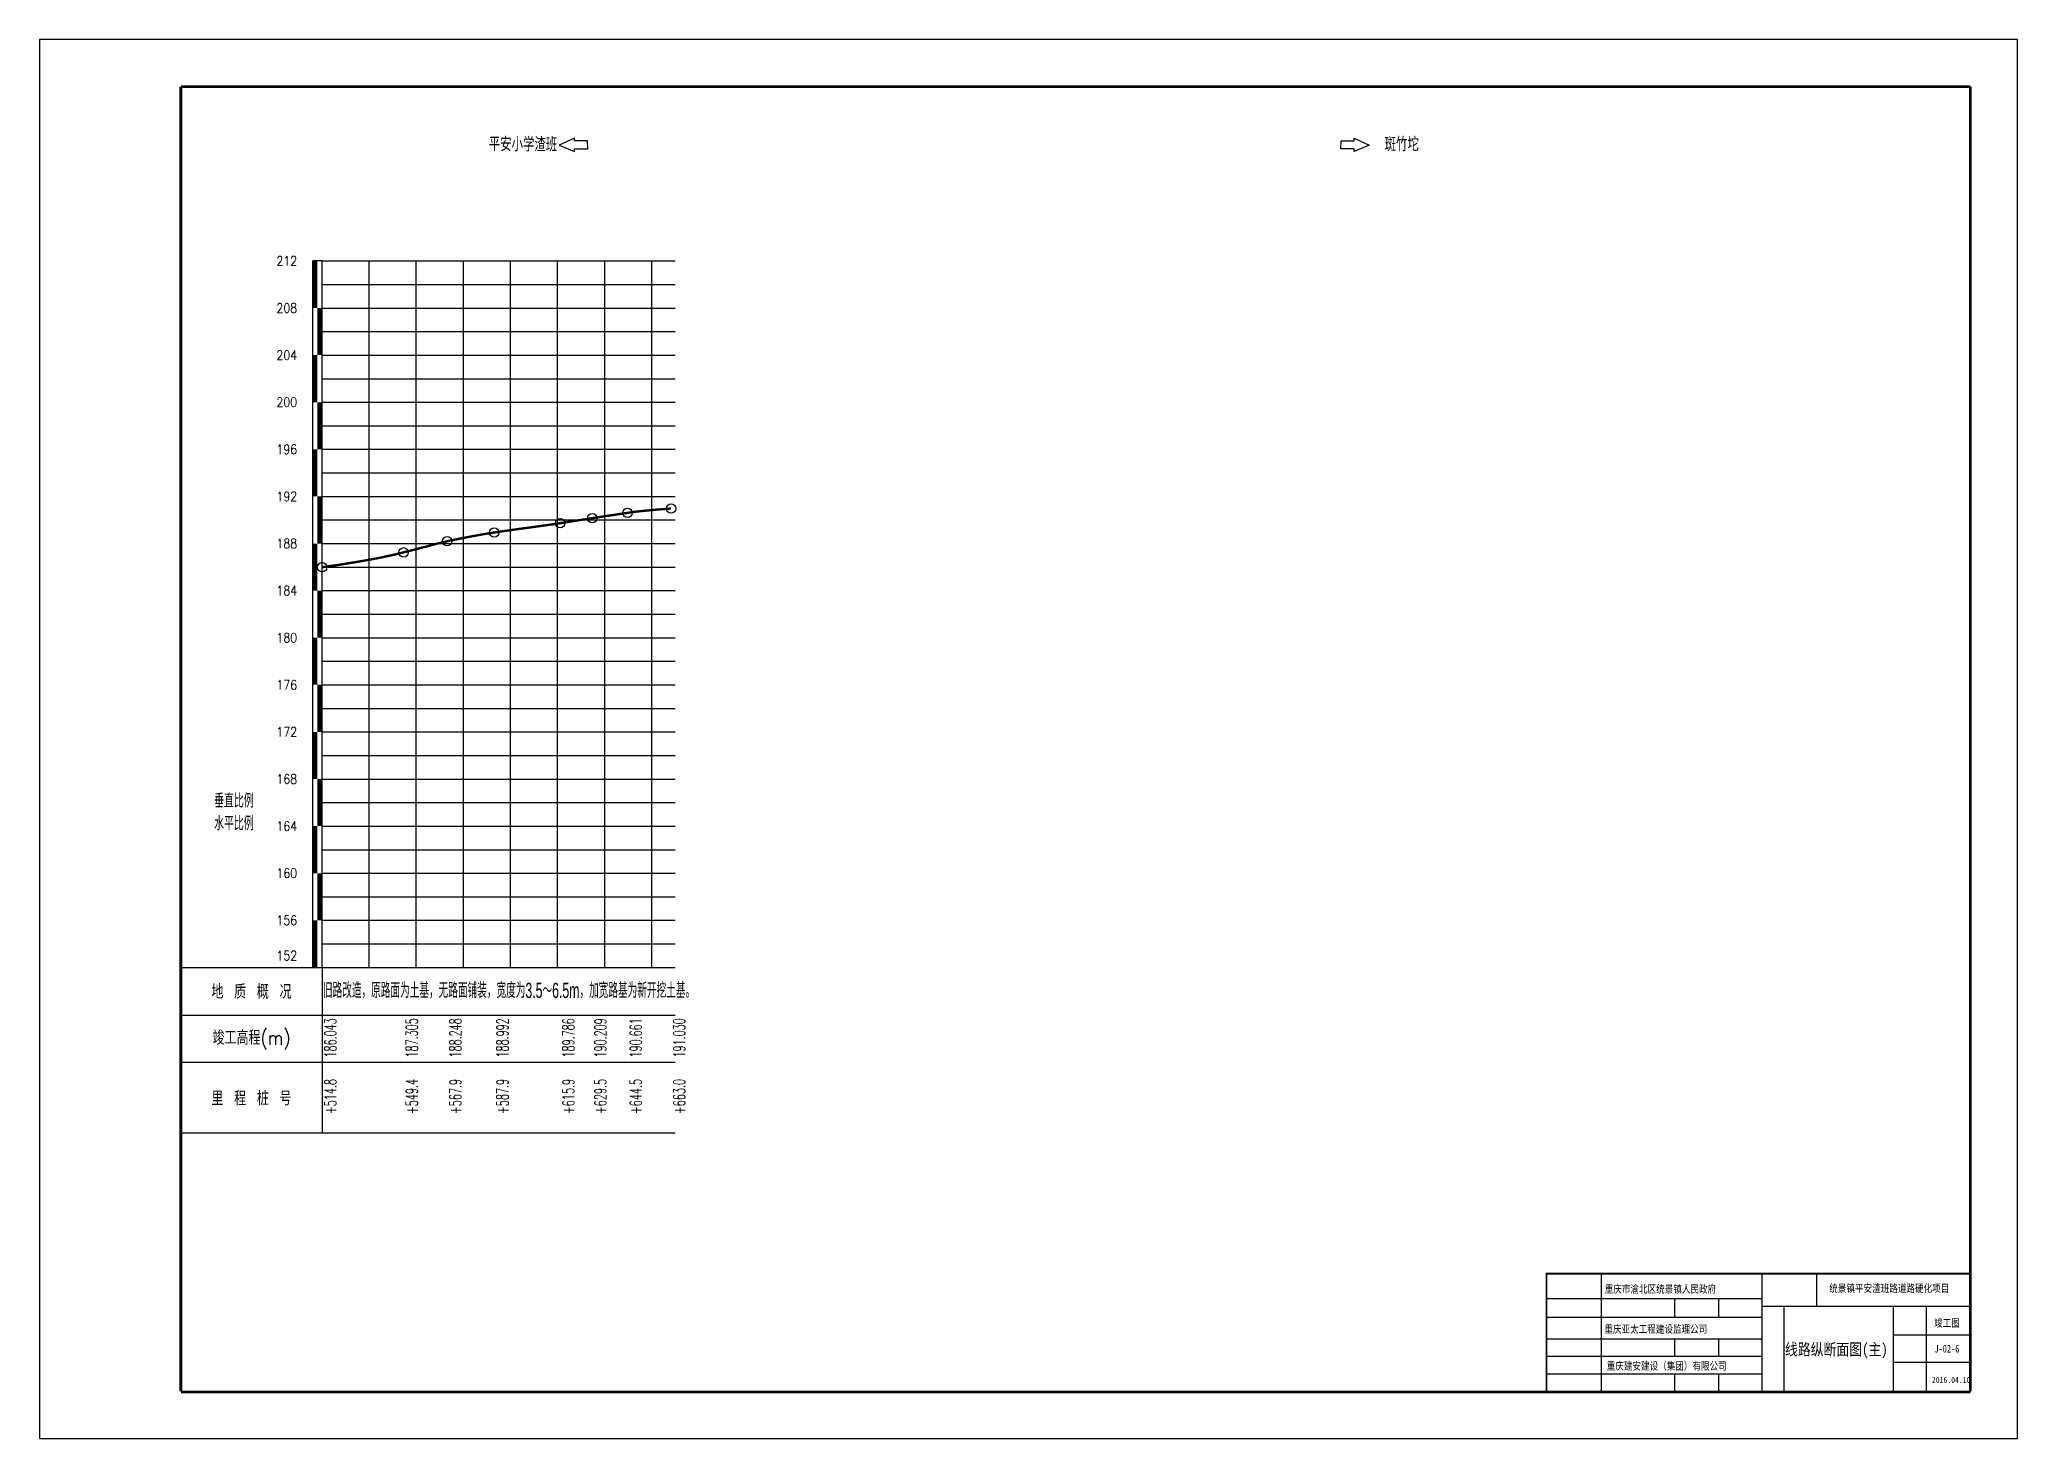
# Model space of a CAD drawing. Header units: millimetres. Extents: x -1096 to 4364, y 2864 to 4052.
# Drawn here: x 3524 to 4364, y 3458 to 4052 of the extents above; entities that cross this region are included whole.
import ezdxf
from ezdxf.enums import TextEntityAlignment as Align

# ---------------------------------------------------------------- set-up
doc = ezdxf.new("R2010")
doc.units = ezdxf.units.MM
doc.header["$LTSCALE"] = 10
for name, color, linetype in [('AXIS', 3, 'Continuous'), ('PUB_TEXT', 7, 'Continuous'), ('shuju', 2, 'Continuous'), ('sjx', 1, 'Continuous'), ('WINDOW', 4, 'Continuous'), ('图框', 3, 'Continuous'), ('构造物', 6, 'Continuous'), ('标尺', 3, 'Continuous'), ('标题栏', 7, 'Continuous'), ('栏目', 3, 'Continuous'), ('网格', 250, 'Continuous'), ('网格1', 252, 'Continuous')]:
    doc.layers.add(name, color=color, linetype=linetype)
doc.layers.add('PUB_WINDW', color=7, linetype='Continuous', plot=False)
doc.styles.add('GTF_XW', font='fsdb_e.shx', dxfattribs={"width": 0.85, "bigfont": 'fsdb.shx'})
doc.styles.add('NAME', font='SimSun.ttf', dxfattribs={"width": 0.7})
doc.styles.add('地质概况', font='fsdb_e.shx', dxfattribs={"bigfont": 'fsdb.shx'})
doc.styles.add('地面高程', font='txt', dxfattribs={"bigfont": 'HZTXT'})
doc.styles.add('标尺', font='txt', dxfattribs={"width": 0.85, "bigfont": 'hztxt'})
doc.styles.add('标题栏', font='fsdb_e.shx', dxfattribs={"width": 0.7, "bigfont": 'fsdb.shx'})
doc.styles.add('栏目', font='txt', dxfattribs={"width": 0.85, "bigfont": 'hztxt'})

msp = doc.modelspace()

# ---------------------------------------------------------------- texts
at = {"layer": 'shuju', "style": '地质概况', "width": 0.6}
msp.add_text('旧路改造，原路面为土基，无路面铺装，宽度为3.5～6.5m，加宽路基为新开挖土基。', height=6.5, dxfattribs=at).set_placement((3723.06, 3648.82), align=Align.MIDDLE)
at = {"layer": 'shuju', "style": '地面高程', "width": 0.6}
for s, p in [('186.043', (3649.67, 3620.01)), ('187.305', (3684.27, 3620.01)), ('188.248', (3702.77, 3620.01)), ('188.992', (3722.77, 3620.01)), ('189.786', (3750.77, 3620.01)), ('190.209', (3764.37, 3620.01)), ('190.661', (3779.37, 3620.01)), ('191.030', (3797.87, 3620.01)), ('+514.8', (3649.67, 3596.01)), ('+549.4', (3684.27, 3596.01)), ('+567.9', (3702.77, 3596.01)), ('+587.9', (3722.77, 3596.01)), ('+615.9', (3750.77, 3596.01)), ('+629.5', (3764.37, 3596.01)), ('+644.5', (3779.37, 3596.01)), ('+663.0', (3797.87, 3596.01))]:
    msp.add_text(s, height=5, rotation=90, dxfattribs=at).set_placement(p)
at = {"layer": '构造物', "color": 7, "style": 'GTF_XW', "width": 0.85}
for s, rotation, p in [('平安小学渣班', 359.64536, (3714.42, 4004.88)), ('斑竹坨', 0.35464, (4094.96, 4004.8))]:
    msp.add_text(s, height=6, rotation=rotation, dxfattribs=at).set_placement(p)
at = {"layer": '标尺', "style": '标尺', "width": 0.85}
for s, p in [('212', (3628.67, 3958.29)), ('208', (3628.67, 3938.29)), ('204', (3628.67, 3918.29)), ('200', (3628.67, 3898.29)), ('196', (3628.67, 3878.29)), ('192', (3628.67, 3858.29)), ('188', (3628.67, 3838.29)), ('184', (3628.67, 3818.29)), ('180', (3628.67, 3798.29)), ('176', (3628.67, 3778.29)), ('172', (3628.67, 3758.29)), ('168', (3628.67, 3738.29)), ('164', (3628.67, 3718.29)), ('160', (3628.67, 3698.29)), ('156', (3628.67, 3678.29)), ('152', (3628.67, 3663.29))]:
    msp.add_text(s, height=4, dxfattribs=at).set_placement(p, align=Align.MIDDLE)
at = {"layer": '标题栏', "style": '标题栏', "width": 0.7}
for tag, text, p in [('垂直比例', '"V 1:"+$S2([VSCL])', (3606.22, 3729.1)), ('水平比例', '"H 1:"+$S2([HSCL])', (3606.22, 3719.44))]:
    msp.add_attdef(tag, text=text, height=6, dxfattribs=at).set_placement(p, align=Align.MIDDLE_CENTER)
at = {"layer": '栏目', "style": '栏目', "width": 0.85}
for s, p in [('地 质 概 况', (3613.67, 3648.29)), ('竣工高程(m)', (3613.67, 3628.01)), ('里 程 桩 号', (3613.67, 3603.01))]:
    msp.add_text(s, height=6, dxfattribs=at).set_placement(p, align=Align.MIDDLE)

# ---------------------------------------------------------------- blocks, each defined once
blk = doc.blocks.new('竣工图签')
blk.add_line((0, 0), (0, 50))
at = {"const_width": 0.8}
blk.add_lwpolyline([(0, 50), (-180, 50), (-180, 0)], dxfattribs=at)
at = {"layer": 'AXIS', "color": 4}
for p, q in [((-156.82, 50), (-156.82, 0)), ((-88.42, 0), (-88.42, 50)), ((-65.15, 36.22), (-65.15, 50)), ((0, 0), (0, 44.67)), ((-179.9, 39.42), (-88.42, 39.42)), ((-125.65, 39.42), (-125.65, 31.48)), ((-107.03, 39.42), (-107.03, 31.48)), ((-88.42, 36.22), (0, 36.22)), ((-79.11, 0), (-79.11, 36.22)), ((-32.58, 0), (-32.58, 36.22)), ((-18.61, 0), (-18.61, 36.22)), ((-180.09, 31.48), (-88.42, 31.48)), ((-180.09, 22.34), (-88.42, 22.34)), ((-125.65, 22.34), (-125.65, 14.89)), ((-107.03, 22.34), (-107.03, 14.89)), ((-32.58, 24), (0, 24)), ((-180.09, 14.89), (-88.42, 14.89)), ((-32.58, 12.38), (0, 12.38)), ((-180.09, 7.45), (-88.42, 7.45)), ((-180.09, 0), (0, 0)), ((-125.65, 7.45), (-125.65, 0)), ((-107.03, 7.45), (-107.03, 0))]:
    blk.add_line(p, q, dxfattribs=at)
at = {"layer": 'AXIS'}
for p, q in [((0, 0), (0, 44.67)), ((-180.09, 0), (0, 0))]:
    blk.add_line(p, q, dxfattribs=at)
at = {"layer": 'PUB_WINDW'}
blk.add_line((0, 0), (0, 44.31), dxfattribs=at)
at = {"layer": 'WINDOW', "color": 4}
blk.add_line((0, 0), (0, 44.31), dxfattribs=at)
at = {"layer": 'AXIS', "linetype": 'Continuous', "style": 'NAME', "width": 0.8}
blk.add_text('2016.04.10', height=2.501, dxfattribs=at).set_placement((-16.31, 3.59))
at = {"layer": 'PUB_TEXT', "linetype": 'Continuous', "style": 'NAME', "width": 0.8}
for s, p in [('重庆市渝北区统景镇人民政府', (-155.29, 41.8)), ('统景镇平安渣班路道路硬化项目', (-59.93, 42.12)), ('重庆亚太工程建设监理公司', (-155.42, 24.8)), ('重庆建安建设（集团）有限公司', (-154.44, 9.14))]:
    blk.add_text(s, height=3.2517, dxfattribs=at).set_placement(p)
for tag, p in [('图别', (-15.39, 27.4)), ('图号', (-15.27, 16.48))]:
    blk.add_attdef(tag, p, '', height=3.25, dxfattribs=at)
blk.add_attdef('图名', text='', height=5, dxfattribs=at).set_placement((-56.91, 15.31), align=Align.CENTER)

# ---------------------------------------------------------------- linework, layer by layer
at = {"layer": 'sjx', "const_width": 1}
msp.add_lwpolyline([(3643.67, 3828.23, 0.011209), (3664.46, 3831.54, 0.016699), (3678.27, 3834.54, 0.003016), (3693.11, 3838.38, -0.012289), (3696.77, 3839.25, -0.006547), (3707.97, 3841.49, -0.008379), (3716.77, 3842.97, -0.005141), (3731.79, 3845.09, 0.005944), (3744.77, 3846.94, 0.00037), (3752.09, 3848.08, -0.00043), (3758.37, 3849.06, -0.000953), (3759.09, 3849.17, -0.000048), (3773.37, 3851.32, -0.012488), (3779.94, 3852.14, -0.006903), (3791.87, 3853.16)], format="xyb", dxfattribs=at)
at = {"layer": 'sjx'}
for centre in [(3744.77, 3846.94), (3758.37, 3849.06), (3773.37, 3851.32), (3791.87, 3853.16), (3696.77, 3839.25), (3716.77, 3842.97), (3678.27, 3834.54), (3643.67, 3828.23)]:
    msp.add_circle(centre, 2, dxfattribs=at)
at = {"layer": '图框', "linetype": 'Continuous'}
for points in [[(4363.67, 4052.29), (3523.67, 4052.29)], [(3523.67, 4052.29), (3523.67, 3458.29)], [(4363.67, 3458.29), (4363.67, 4052.29)], [(3523.67, 3458.29), (4363.67, 3458.29)]]:
    msp.add_lwpolyline(points, dxfattribs=at)
at = {"layer": '图框', "linetype": 'Continuous', "const_width": 1.2}
for points in [[(4343.67, 4032.29), (3583.67, 4032.29), (3583.67, 4032.29)], [(3583.67, 4032.29), (3583.67, 3478.29), (3583.67, 3478.29)], [(4343.67, 3478.29), (4343.67, 4032.29), (4343.67, 4032.29)], [(3583.67, 3478.01), (4343.67, 3478.01), (4343.67, 3478.01)]]:
    msp.add_lwpolyline(points, dxfattribs=at)
at = {"layer": '构造物', "color": 7}
for points in [[(3750.79, 4010.35), (3744.39, 4007.47), (3750.86, 4004.75), (3750.85, 4005.87), (3756.45, 4005.94), (3756.41, 4009.3), (3750.81, 4009.23)], [(4082, 4010.35), (4088.41, 4007.47), (4081.94, 4004.75), (4081.95, 4005.87), (4076.35, 4005.94), (4076.39, 4009.3), (4081.99, 4009.23)]]:
    msp.add_lwpolyline(points, close=True, dxfattribs=at)
at = {"layer": '标尺'}
for p, q in [((3639.67, 3658.29), (3639.67, 3958.29)), ((3643.67, 3958.29), (3639.67, 3958.29)), ((3643.67, 3658.29), (3643.67, 3958.29)), ((3583.67, 3658.29), (3793.67, 3658.29))]:
    msp.add_line(p, q, dxfattribs=at)
at = {"layer": '标尺', "flags": 128}
for points in [[(3640.67, 3938.29, 2, 2, 0), (3640.67, 3958.29, 2, 2, 0)], [(3642.67, 3918.29, 2, 2, 0), (3642.67, 3938.29, 2, 2, 0)], [(3640.67, 3898.29, 2, 2, 0), (3640.67, 3918.29, 2, 2, 0)], [(3642.67, 3878.29, 2, 2, 0), (3642.67, 3898.29, 2, 2, 0)], [(3640.67, 3858.29, 2, 2, 0), (3640.67, 3878.29, 2, 2, 0)], [(3642.67, 3838.29, 2, 2, 0), (3642.67, 3858.29, 2, 2, 0)], [(3640.67, 3818.29, 2, 2, 0), (3640.67, 3838.29, 2, 2, 0)], [(3642.67, 3798.29, 2, 2, 0), (3642.67, 3818.29, 2, 2, 0)], [(3640.67, 3778.29, 2, 2, 0), (3640.67, 3798.29, 2, 2, 0)], [(3642.67, 3758.29, 2, 2, 0), (3642.67, 3778.29, 2, 2, 0)], [(3640.67, 3738.29, 2, 2, 0), (3640.67, 3758.29, 2, 2, 0)], [(3642.67, 3718.29, 2, 2, 0), (3642.67, 3738.29, 2, 2, 0)], [(3640.67, 3698.29, 2, 2, 0), (3640.67, 3718.29, 2, 2, 0)], [(3642.67, 3678.29, 2, 2, 0), (3642.67, 3698.29, 2, 2, 0)], [(3640.67, 3658.29, 2, 2, 0), (3640.67, 3678.29, 2, 2, 0)]]:
    msp.add_lwpolyline(points, format="xyseb", dxfattribs=at)
at = {"layer": '栏目'}
for p, q in [((3583.67, 3658.29), (3583.67, 3498.29)), ((3643.67, 3658.01), (3643.67, 3588.01)), ((3583.67, 3638.01), (3793.67, 3638.01)), ((3583.67, 3618.01), (3793.67, 3618.01)), ((3583.67, 3588.01), (3793.67, 3588.01))]:
    msp.add_line(p, q, dxfattribs=at)
at = {"layer": '网格'}
for p, q in [((3643.67, 3958.29), (3793.67, 3958.29)), ((3663.67, 3658.29), (3663.67, 3958.29)), ((3683.67, 3658.29), (3683.67, 3958.29)), ((3703.67, 3658.29), (3703.67, 3958.29)), ((3723.67, 3658.29), (3723.67, 3958.29)), ((3763.67, 3658.29), (3763.67, 3958.29)), ((3783.67, 3658.29), (3783.67, 3958.29)), ((3643.67, 3938.29), (3793.67, 3938.29)), ((3643.67, 3928.29), (3793.67, 3928.29)), ((3643.67, 3918.29), (3793.67, 3918.29)), ((3643.67, 3908.29), (3793.67, 3908.29)), ((3643.67, 3888.29), (3793.67, 3888.29)), ((3643.67, 3878.29), (3793.67, 3878.29)), ((3643.67, 3868.29), (3793.67, 3868.29)), ((3643.67, 3858.29), (3793.67, 3858.29)), ((3643.67, 3838.29), (3793.67, 3838.29)), ((3643.67, 3828.29), (3793.67, 3828.29)), ((3643.67, 3818.29), (3793.67, 3818.29)), ((3643.67, 3808.29), (3793.67, 3808.29)), ((3643.67, 3788.29), (3793.67, 3788.29)), ((3643.67, 3778.29), (3793.67, 3778.29)), ((3643.67, 3768.29), (3793.67, 3768.29)), ((3643.67, 3758.29), (3793.67, 3758.29)), ((3643.67, 3738.29), (3793.67, 3738.29)), ((3643.67, 3728.29), (3793.67, 3728.29)), ((3643.67, 3718.29), (3793.67, 3718.29)), ((3643.67, 3708.29), (3793.67, 3708.29)), ((3643.67, 3688.29), (3793.67, 3688.29)), ((3643.67, 3678.29), (3793.67, 3678.29)), ((3643.67, 3668.29), (3793.67, 3668.29))]:
    msp.add_line(p, q, dxfattribs=at)
at = {"layer": '网格1'}
for p, q in [((3743.67, 3658.29), (3743.67, 3958.29)), ((3643.67, 3948.29), (3793.67, 3948.29)), ((3643.67, 3898.29), (3793.67, 3898.29)), ((3643.67, 3848.29), (3793.67, 3848.29)), ((3643.67, 3798.29), (3793.67, 3798.29)), ((3643.67, 3748.29), (3793.67, 3748.29)), ((3643.67, 3698.29), (3793.67, 3698.29))]:
    msp.add_line(p, q, dxfattribs=at)

# ---------------------------------------------------------------- block references
at = {"layer": 'sjx'}
msp.add_blockref('竣工图签', (4343.67, 3478.29), dxfattribs=at).add_auto_attribs({'图别': '竣工图', '图号': 'J-02-6', '图名': '线路纵断面图(主)'})

msp.set_redraw_order([(e.dxf.handle, doc.entitydb.next_handle()) for e in msp.query("TEXT MTEXT ATTDEF DIMENSION ARC_DIMENSION")])  # texts and dimensions are drawn at this point

doc.saveas('drawing.dxf')
